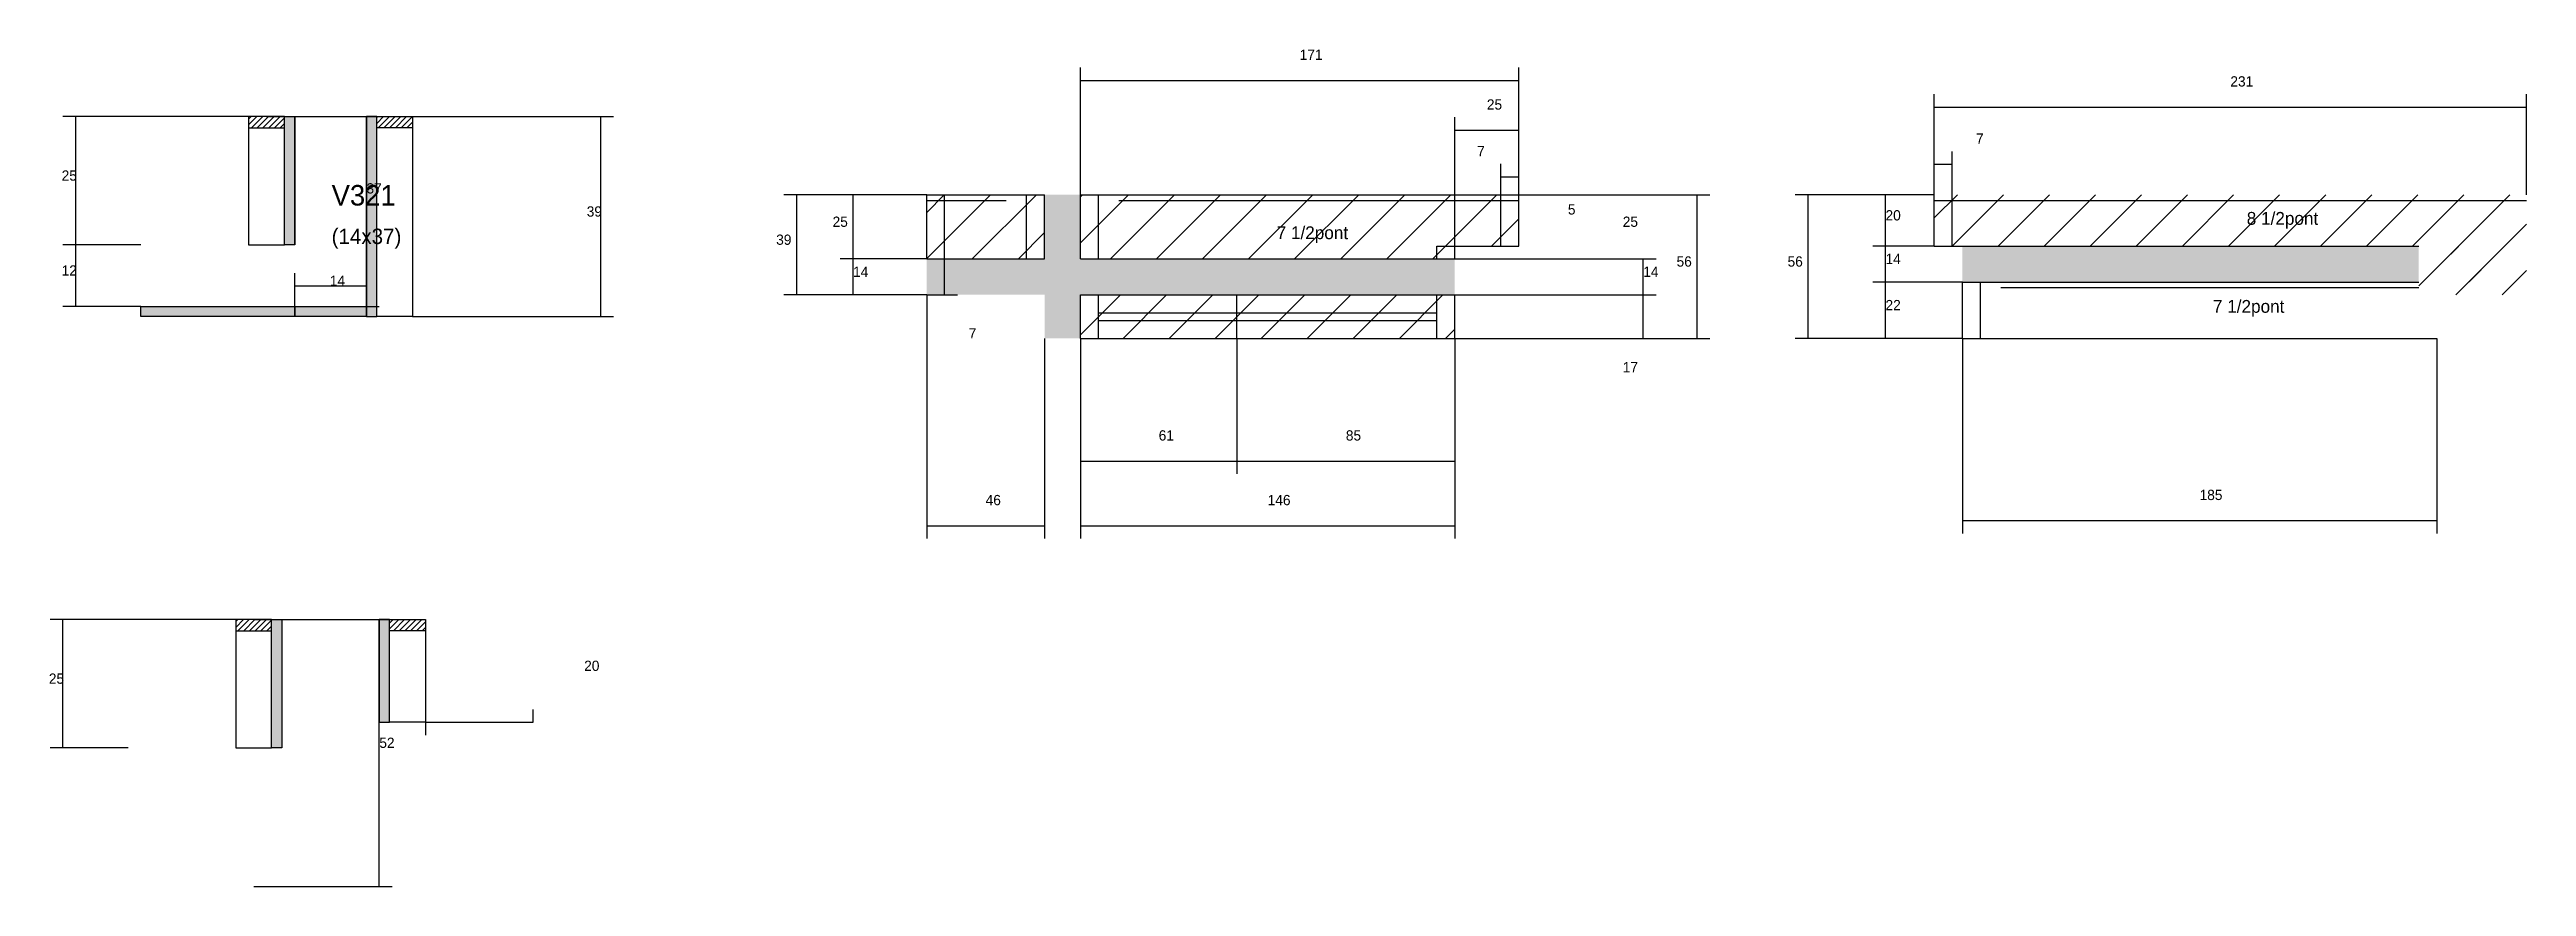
# Model space of a CAD drawing. Header units: metres. Extents: x 926 to 2758, y -5869 to -5529.
# Drawn here: x 1792 to 2758, y -5869 to -5543 of the extents above; entities that cross this region are included whole.
import ezdxf

# ---------------------------------------------------------------- set-up
doc = ezdxf.new("R2010")
doc.units = ezdxf.units.M
for name, color, linetype in [('COTA', 4, 'Continuous'), ('Cota Seção (2x)', 4, 'Continuous'), ('Hachura', 253, 'Continuous'), ('Madeira', 126, 'Continuous'), ('NOMENCLATURA', 7, 'Continuous'), ('Painéis', 200, 'Continuous'), ('SARR_2.2x7', 40, 'Continuous'), ('Texto Seção', 7, 'Continuous')]:
    doc.layers.add(name, color=color, linetype=linetype)

msp = doc.modelspace()

# ---------------------------------------------------------------- texts
at = {"layer": 'COTA'}
for s, p in [('171', (2279.8, -5547.2)), ('231', (2642.8, -5557.6)), ('25', (2352.8, -5566.6)), ('7', (2349, -5584.8)), ('7', (2543.6, -5579.9)), ('25', (1796.9, -5594.3)), ('5', (2384.4, -5607.5)), ('39', (2001.7, -5608.3)), ('25', (2097.6, -5612.3)), ('25', (2405.8, -5612.3)), ('20', (2508.3, -5609.8)), ('39', (2075.6, -5619.3)), ('14', (2508.3, -5626.8)), ('12', (1796.9, -5631.3)), ('14', (2105.6, -5631.8)), ('14', (2413.8, -5631.8)), ('56', (2426.8, -5627.8)), ('56', (2470.1, -5627.8)), ('22', (2508.3, -5644.8)), ('7', (2150.7, -5655.8)), ('17', (2405.8, -5669)), ('61', (2224.8, -5695.6)), ('85', (2297.8, -5695.6)), ('46', (2157.3, -5720.8)), ('146', (2267.3, -5720.8)), ('185', (2630.8, -5718.8)), ('25', (1791.9, -5790.4)), ('20', (2000.7, -5785.4))]:
    msp.add_text(s, height=4, dxfattribs=at).set_placement(p)
at = {"layer": 'Cota Seção (2x)'}
for s, p in [('37', (1915.8, -5599.3)), ('14', (1901.5, -5635.3)), ('52', (1920.8, -5815.4))]:
    msp.add_text(s, height=4, dxfattribs=at).set_placement(p)
at = {"layer": 'NOMENCLATURA'}
for s, p in [('7 1/2pont', (2270.8, -5617.1)), ('8 1/2pont', (2649.2, -5611.5)), ('7 1/2pont', (2636, -5645.8))]:
    msp.add_text(s, height=5, dxfattribs=at).set_placement(p)
at = {"layer": 'Texto Seção'}
for s, height, p in [('V321', 8, (1902.2, -5604)), ('(14x37)', 6, (1902.2, -5619))]:
    msp.add_text(s, height=height, dxfattribs=at).set_placement(p)

# ---------------------------------------------------------------- hatches: boundary and pattern name
at = {"layer": 'COTA'}
h = msp.add_hatch(dxfattribs=at)
h.set_pattern_fill('AR-CONC', scale=0.03)
h.paths.add_polyline_path([(2194.3, -5624.8), (2194.3, -5599.8), (2180.3, -5599.8), (2180.3, -5624.8), (2134.3, -5624.8), (2134.3, -5638.8), (2180.3, -5638.8), (2180.3, -5655.8), (2194.3, -5655.8), (2194.3, -5638.8), (2340.3, -5638.8), (2340.3, -5624.8)])
h = msp.add_hatch(dxfattribs=at)
h.set_pattern_fill('AR-CONC', scale=0.03)
h.paths.add_polyline_path([(2716.3, -5633.8), (2716.3, -5619.8), (2538.3, -5619.8), (2538.3, -5633.8)])
at = {"layer": 'Hachura'}
h = msp.add_hatch(dxfattribs=at)
h.set_pattern_fill('ANSI31', scale=0.5)
h.paths.add_polyline_path([(1883.8, -5573.7), (1883.8, -5569.3), (1883.8, -5569.3), (1869.8, -5569.3), (1869.8, -5569.3), (1869.8, -5573.7), (1869.8, -5573.7), (1883.8, -5573.7)])
h = msp.add_hatch(color=8, dxfattribs=at)
h.dxf.hatch_style = 1
h.paths.add_polyline_path([(1883.8, -5569.3), (1887.8, -5569.3), (1887.8, -5619.3), (1883.8, -5619.3)])
h = msp.add_hatch(color=8, dxfattribs=at)
h.dxf.hatch_style = 1
h.paths.add_polyline_path([(1915.8, -5569.3), (1919.8, -5569.3), (1919.8, -5569.3), (1919.8, -5647.3), (1919.8, -5647.3), (1915.8, -5647.3), (1915.8, -5647.3), (1915.8, -5569.3)])
h = msp.add_hatch(dxfattribs=at)
h.set_pattern_fill('ANSI31', scale=0.5)
h.paths.add_polyline_path([(1919.8, -5573.7), (1919.8, -5569.3), (1919.8, -5569.3), (1933.8, -5569.3), (1933.8, -5569.3), (1933.8, -5573.7), (1933.8, -5573.7), (1919.8, -5573.7)])
h = msp.add_hatch(dxfattribs=at)
h.set_pattern_fill('ANSI31', scale=4)
h.paths.add_polyline_path([(2180.3, -5599.8), (2134.3, -5599.8), (2134.3, -5624.8), (2180.3, -5624.8)])
h = msp.add_hatch(dxfattribs=at)
h.set_pattern_fill('ANSI31', scale=4)
h.paths.add_polyline_path([(2340.3, -5624.8), (2340.3, -5619.8), (2365.3, -5619.8), (2365.3, -5599.8), (2194.3, -5599.8), (2194.3, -5624.8)])
h = msp.add_hatch(dxfattribs=at)
h.set_pattern_fill('ANSI31', scale=4)
h.paths.add_polyline_path([(2527.3, -5599.8), (2527.3, -5619.8), (2716.3, -5619.8), (2716.3, -5638.8), (2758.3, -5638.8), (2758.3, -5599.8)])
h = msp.add_hatch(dxfattribs=at)
h.set_pattern_fill('ANSI31', scale=4)
h.paths.add_polyline_path([(2740.6, -5638.7), (2740.6, -5619.9), (2740.6, -5619.9), (2725.6, -5619.9), (2725.6, -5619.9), (2725.6, -5638.7), (2725.6, -5638.7), (2740.6, -5638.7)])
h = msp.add_hatch(dxfattribs=at)
h.set_pattern_fill('ANSI31', scale=4)
h.paths.add_polyline_path([(2194.3, -5638.8), (2194.3, -5655.8), (2255.3, -5655.8), (2255.3, -5638.8)])
h = msp.add_hatch(dxfattribs=at)
h.set_pattern_fill('ANSI31', scale=4)
h.paths.add_polyline_path([(2340.3, -5655.8), (2340.3, -5638.8), (2255.3, -5638.8), (2255.3, -5655.8)])
h = msp.add_hatch(color=8, dxfattribs=at)
h.dxf.hatch_style = 1
h.paths.add_polyline_path([(1827.8, -5647.3), (1827.8, -5643.3), (1827.8, -5643.3), (1887.8, -5643.3), (1887.8, -5643.3), (1887.8, -5647.3), (1887.8, -5647.3), (1827.8, -5647.3)])
h = msp.add_hatch(color=8, dxfattribs=at)
h.dxf.hatch_style = 1
h.paths.add_polyline_path([(1887.8, -5647.3), (1887.8, -5643.3), (1887.8, -5643.3), (1915.8, -5643.3), (1915.8, -5643.3), (1915.8, -5647.3), (1915.8, -5647.3), (1887.8, -5647.3)])
h = msp.add_hatch(dxfattribs=at)
h.set_pattern_fill('ANSI31', scale=0.5)
h.paths.add_polyline_path([(1878.8, -5769.8), (1878.8, -5765.4), (1878.8, -5765.4), (1864.8, -5765.4), (1864.8, -5765.4), (1864.8, -5769.8), (1864.8, -5769.8), (1878.8, -5769.8)])
h = msp.add_hatch(color=8, dxfattribs=at)
h.dxf.hatch_style = 1
h.paths.add_polyline_path([(1878.8, -5765.4), (1882.8, -5765.4), (1882.8, -5815.4), (1878.8, -5815.4)])
h = msp.add_hatch(color=8, dxfattribs=at)
h.dxf.hatch_style = 1
h.paths.add_polyline_path([(1924.8, -5765.4), (1920.8, -5765.4), (1920.8, -5765.4), (1920.8, -5805.4), (1920.8, -5805.4), (1924.8, -5805.4), (1924.8, -5805.4), (1924.8, -5765.4)])
h = msp.add_hatch(dxfattribs=at)
h.set_pattern_fill('ANSI31', scale=0.5)
h.paths.add_polyline_path([(1924.8, -5769.8), (1924.8, -5765.4), (1924.8, -5765.4), (1938.8, -5765.4), (1938.8, -5765.4), (1938.8, -5769.8), (1938.8, -5769.8), (1924.8, -5769.8)])

# ---------------------------------------------------------------- linework, layer by layer
at = {"layer": 'COTA'}
for p, q in [((2194.3, -5599.8), (2194.3, -5550.2)), ((2194.3, -5555.2), (2365.3, -5555.2)), ((2365.3, -5599.8), (2365.3, -5550.2)), ((2527.3, -5599.8), (2527.3, -5560.6)), ((2758.3, -5599.8), (2758.3, -5560.6)), ((1869.8, -5569.3), (1797.4, -5569.3)), ((1802.4, -5619.3), (1802.4, -5569.3)), ((1933.8, -5569.3), (2012.2, -5569.3)), ((2007.2, -5647.3), (2007.2, -5569.3)), ((2340.3, -5619.8), (2340.3, -5569.6)), ((2365.3, -5599.8), (2365.3, -5569.6)), ((2527.3, -5565.6), (2758.3, -5565.6)), ((2340.3, -5574.6), (2365.3, -5574.6)), ((2527.3, -5599.8), (2527.3, -5582.9)), ((2534.3, -5599.8), (2534.3, -5582.9)), ((2358.3, -5599.8), (2358.3, -5587.8)), ((2358.3, -5592.8), (2365.3, -5592.8)), ((2365.3, -5599.8), (2365.3, -5587.8)), ((2527.3, -5587.9), (2534.3, -5587.9)), ((2134.3, -5599.8), (2078.6, -5599.8)), ((2083.6, -5638.8), (2083.6, -5599.8)), ((2134.3, -5599.8), (2100.6, -5599.8)), ((2105.6, -5624.8), (2105.6, -5599.8)), ((2340.3, -5624.8), (2340.3, -5594.8)), ((2340.3, -5599.8), (2365.3, -5599.8)), ((2365.3, -5599.8), (2365.3, -5594.8)), ((2365.3, -5599.8), (2439.8, -5599.8)), ((2434.8, -5655.8), (2434.8, -5599.8)), ((2527.3, -5599.8), (2473.1, -5599.8)), ((2478.1, -5655.8), (2478.1, -5599.8)), ((2527.3, -5599.8), (2503.3, -5599.8)), ((2508.3, -5619.8), (2508.3, -5599.8)), ((1827.8, -5619.3), (1797.4, -5619.3)), ((1827.8, -5619.3), (1797.4, -5619.3)), ((1802.4, -5643.3), (1802.4, -5619.3)), ((2340.3, -5624.8), (2340.3, -5614.8)), ((2340.3, -5619.8), (2365.3, -5619.8)), ((2365.3, -5619.8), (2365.3, -5614.8)), ((2527.3, -5619.8), (2503.3, -5619.8)), ((2527.3, -5619.8), (2503.3, -5619.8)), ((2508.3, -5633.8), (2508.3, -5619.8)), ((2134.3, -5624.8), (2100.6, -5624.8)), ((2134.3, -5624.8), (2100.6, -5624.8)), ((2105.6, -5638.8), (2105.6, -5624.8)), ((2141.3, -5638.8), (2141.3, -5624.8)), ((2141.3, -5624.8), (2146.3, -5624.8)), ((2340.3, -5624.8), (2418.8, -5624.8)), ((2413.8, -5638.8), (2413.8, -5624.8)), ((2134.3, -5638.8), (2078.6, -5638.8)), ((2134.3, -5638.8), (2100.6, -5638.8)), ((2134.3, -5638.8), (2134.3, -5733.8)), ((2134.3, -5638.8), (2146.3, -5638.8)), ((2340.3, -5638.8), (2418.8, -5638.8)), ((2340.3, -5638.8), (2418.8, -5638.8)), ((2413.8, -5655.8), (2413.8, -5638.8)), ((2538.3, -5633.8), (2503.3, -5633.8)), ((2538.3, -5633.8), (2503.3, -5633.8)), ((2508.3, -5655.8), (2508.3, -5633.8)), ((1827.8, -5643.3), (1797.4, -5643.3)), ((1933.8, -5647.3), (2012.2, -5647.3)), ((2180.3, -5655.8), (2180.3, -5733.8)), ((2194.3, -5655.8), (2194.3, -5708.6)), ((2194.3, -5655.8), (2194.3, -5733.8)), ((2255.3, -5655.8), (2255.3, -5708.6)), ((2255.3, -5655.8), (2255.3, -5708.6)), ((2340.3, -5655.8), (2340.3, -5708.6)), ((2340.3, -5655.8), (2340.3, -5733.8)), ((2340.3, -5655.8), (2418.8, -5655.8)), ((2340.3, -5655.8), (2439.8, -5655.8)), ((2538.3, -5655.8), (2473.1, -5655.8)), ((2538.3, -5655.8), (2503.3, -5655.8)), ((2538.3, -5655.8), (2538.3, -5731.8)), ((2723.3, -5655.8), (2723.3, -5731.8)), ((2194.3, -5703.6), (2255.3, -5703.6)), ((2255.3, -5703.6), (2340.3, -5703.6)), ((2134.3, -5728.8), (2180.3, -5728.8)), ((2194.3, -5728.8), (2340.3, -5728.8)), ((2538.3, -5726.8), (2723.3, -5726.8)), ((1864.8, -5765.4), (1792.4, -5765.4)), ((1797.4, -5815.4), (1797.4, -5765.4)), ((1938.8, -5765.4), (1938.8, -5810.4)), ((1938.8, -5805.4), (1980.8, -5805.4)), ((1980.8, -5805.4), (1980.8, -5800.4)), ((1822.8, -5815.4), (1792.4, -5815.4))]:
    msp.add_line(p, q, dxfattribs=at)
at = {"layer": 'Cota Seção (2x)'}
for p, q in [((1876.8, -5569.3), (1920.8, -5569.3)), ((1915.8, -5643.3), (1915.8, -5569.3)), ((1887.8, -5643.3), (1887.8, -5630.3)), ((1915.8, -5643.3), (1915.8, -5630.3)), ((1887.8, -5635.3), (1915.8, -5635.3)), ((1876.8, -5643.3), (1920.8, -5643.3)), ((1871.8, -5765.4), (1925.8, -5765.4)), ((1920.8, -5869.4), (1920.8, -5765.4)), ((1871.8, -5869.4), (1925.8, -5869.4))]:
    msp.add_line(p, q, dxfattribs=at)
at = {"layer": 'Madeira'}
for points in [[(1883.8, -5573.7), (1883.8, -5569.3), (1869.8, -5569.3), (1869.8, -5573.7)], [(1883.8, -5569.3), (1869.8, -5569.3), (1869.8, -5619.3), (1883.8, -5619.3)], [(1919.8, -5573.7), (1919.8, -5569.3), (1933.8, -5569.3), (1933.8, -5573.7)], [(1919.8, -5569.3), (1933.8, -5569.3), (1933.8, -5647.3), (1919.8, -5647.3)], [(1878.8, -5769.8), (1878.8, -5765.4), (1864.8, -5765.4), (1864.8, -5769.8)], [(1878.8, -5765.4), (1864.8, -5765.4), (1864.8, -5815.4), (1878.8, -5815.4)], [(1924.8, -5769.8), (1924.8, -5765.4), (1938.8, -5765.4), (1938.8, -5769.8)], [(1924.8, -5765.4), (1938.8, -5765.4), (1938.8, -5805.4), (1924.8, -5805.4)]]:
    msp.add_lwpolyline(points, close=True, dxfattribs=at)
at = {"layer": 'Painéis'}
for p, q in [((1887.8, -5619.3), (1887.8, -5569.3)), ((1915.8, -5647.3), (1915.8, -5569.3)), ((2134.3, -5599.8), (2180.3, -5599.8)), ((2134.3, -5624.8), (2134.3, -5599.8)), ((2180.3, -5624.8), (2180.3, -5599.8)), ((2194.3, -5599.8), (2365.3, -5599.8)), ((2194.3, -5624.8), (2194.3, -5599.8)), ((2365.3, -5619.8), (2365.3, -5599.8)), ((2527.3, -5619.8), (2527.3, -5599.8)), ((2340.3, -5619.8), (2365.3, -5619.8)), ((2340.3, -5624.8), (2340.3, -5619.8)), ((2527.3, -5619.8), (2716.3, -5619.8)), ((2134.3, -5624.8), (2180.3, -5624.8)), ((2194.3, -5624.8), (2340.3, -5624.8)), ((2194.3, -5638.8), (2340.3, -5638.8)), ((2194.3, -5655.8), (2194.3, -5638.8)), ((2255.3, -5655.8), (2255.3, -5638.8)), ((2340.3, -5655.8), (2340.3, -5638.8)), ((2538.3, -5633.8), (2716.3, -5633.8)), ((2538.3, -5655.8), (2538.3, -5633.8)), ((1827.8, -5643.3), (1887.8, -5643.3)), ((1827.8, -5647.3), (1827.8, -5643.3)), ((1887.8, -5643.3), (1915.8, -5643.3)), ((1887.8, -5647.3), (1887.8, -5643.3)), ((1915.8, -5647.3), (1915.8, -5643.3)), ((2194.3, -5655.8), (2340.3, -5655.8)), ((2538.3, -5655.8), (2723.3, -5655.8))]:
    msp.add_line(p, q, dxfattribs=at)
for points in [[(1883.8, -5569.3), (1887.8, -5569.3), (1887.8, -5619.3), (1883.8, -5619.3)], [(1919.8, -5569.3), (1915.8, -5569.3), (1915.8, -5647.3), (1919.8, -5647.3)], [(1827.8, -5647.3), (1827.8, -5643.3), (1887.8, -5643.3), (1887.8, -5647.3)], [(1887.8, -5647.3), (1887.8, -5643.3), (1915.8, -5643.3), (1915.8, -5647.3)], [(1878.8, -5765.4), (1882.8, -5765.4), (1882.8, -5815.4), (1878.8, -5815.4)], [(1924.8, -5765.4), (1920.8, -5765.4), (1920.8, -5805.4), (1924.8, -5805.4)]]:
    msp.add_lwpolyline(points, close=True, dxfattribs=at)
at = {"layer": 'SARR_2.2x7'}
for p, q in [((2134.3, -5602), (2165.3, -5602)), ((2141.3, -5624.8), (2141.3, -5599.8)), ((2173.3, -5624.8), (2173.3, -5599.8)), ((2201.3, -5624.8), (2201.3, -5599.8)), ((2209.3, -5602), (2365.3, -5602)), ((2358.3, -5619.8), (2358.3, -5599.8)), ((2527.3, -5602), (2758.3, -5602)), ((2534.3, -5619.8), (2534.3, -5599.8)), ((2333.3, -5624.8), (2333.3, -5619.8)), ((2333.3, -5619.8), (2340.3, -5619.8)), ((2201.3, -5655.8), (2201.3, -5638.8)), ((2333.3, -5655.8), (2333.3, -5638.8)), ((2545.3, -5655.8), (2545.3, -5633.8)), ((2553.3, -5636), (2716.3, -5636)), ((2201.3, -5645.8), (2255.3, -5645.8)), ((2201.3, -5648.8), (2255.3, -5648.8)), ((2255.3, -5645.8), (2333.3, -5645.8)), ((2255.3, -5648.8), (2333.3, -5648.8))]:
    msp.add_line(p, q, dxfattribs=at)

msp.set_redraw_order([(e.dxf.handle, doc.entitydb.next_handle()) for e in msp.query("TEXT MTEXT ATTDEF DIMENSION ARC_DIMENSION")])  # texts and dimensions are drawn at this point

doc.saveas('drawing.dxf')
